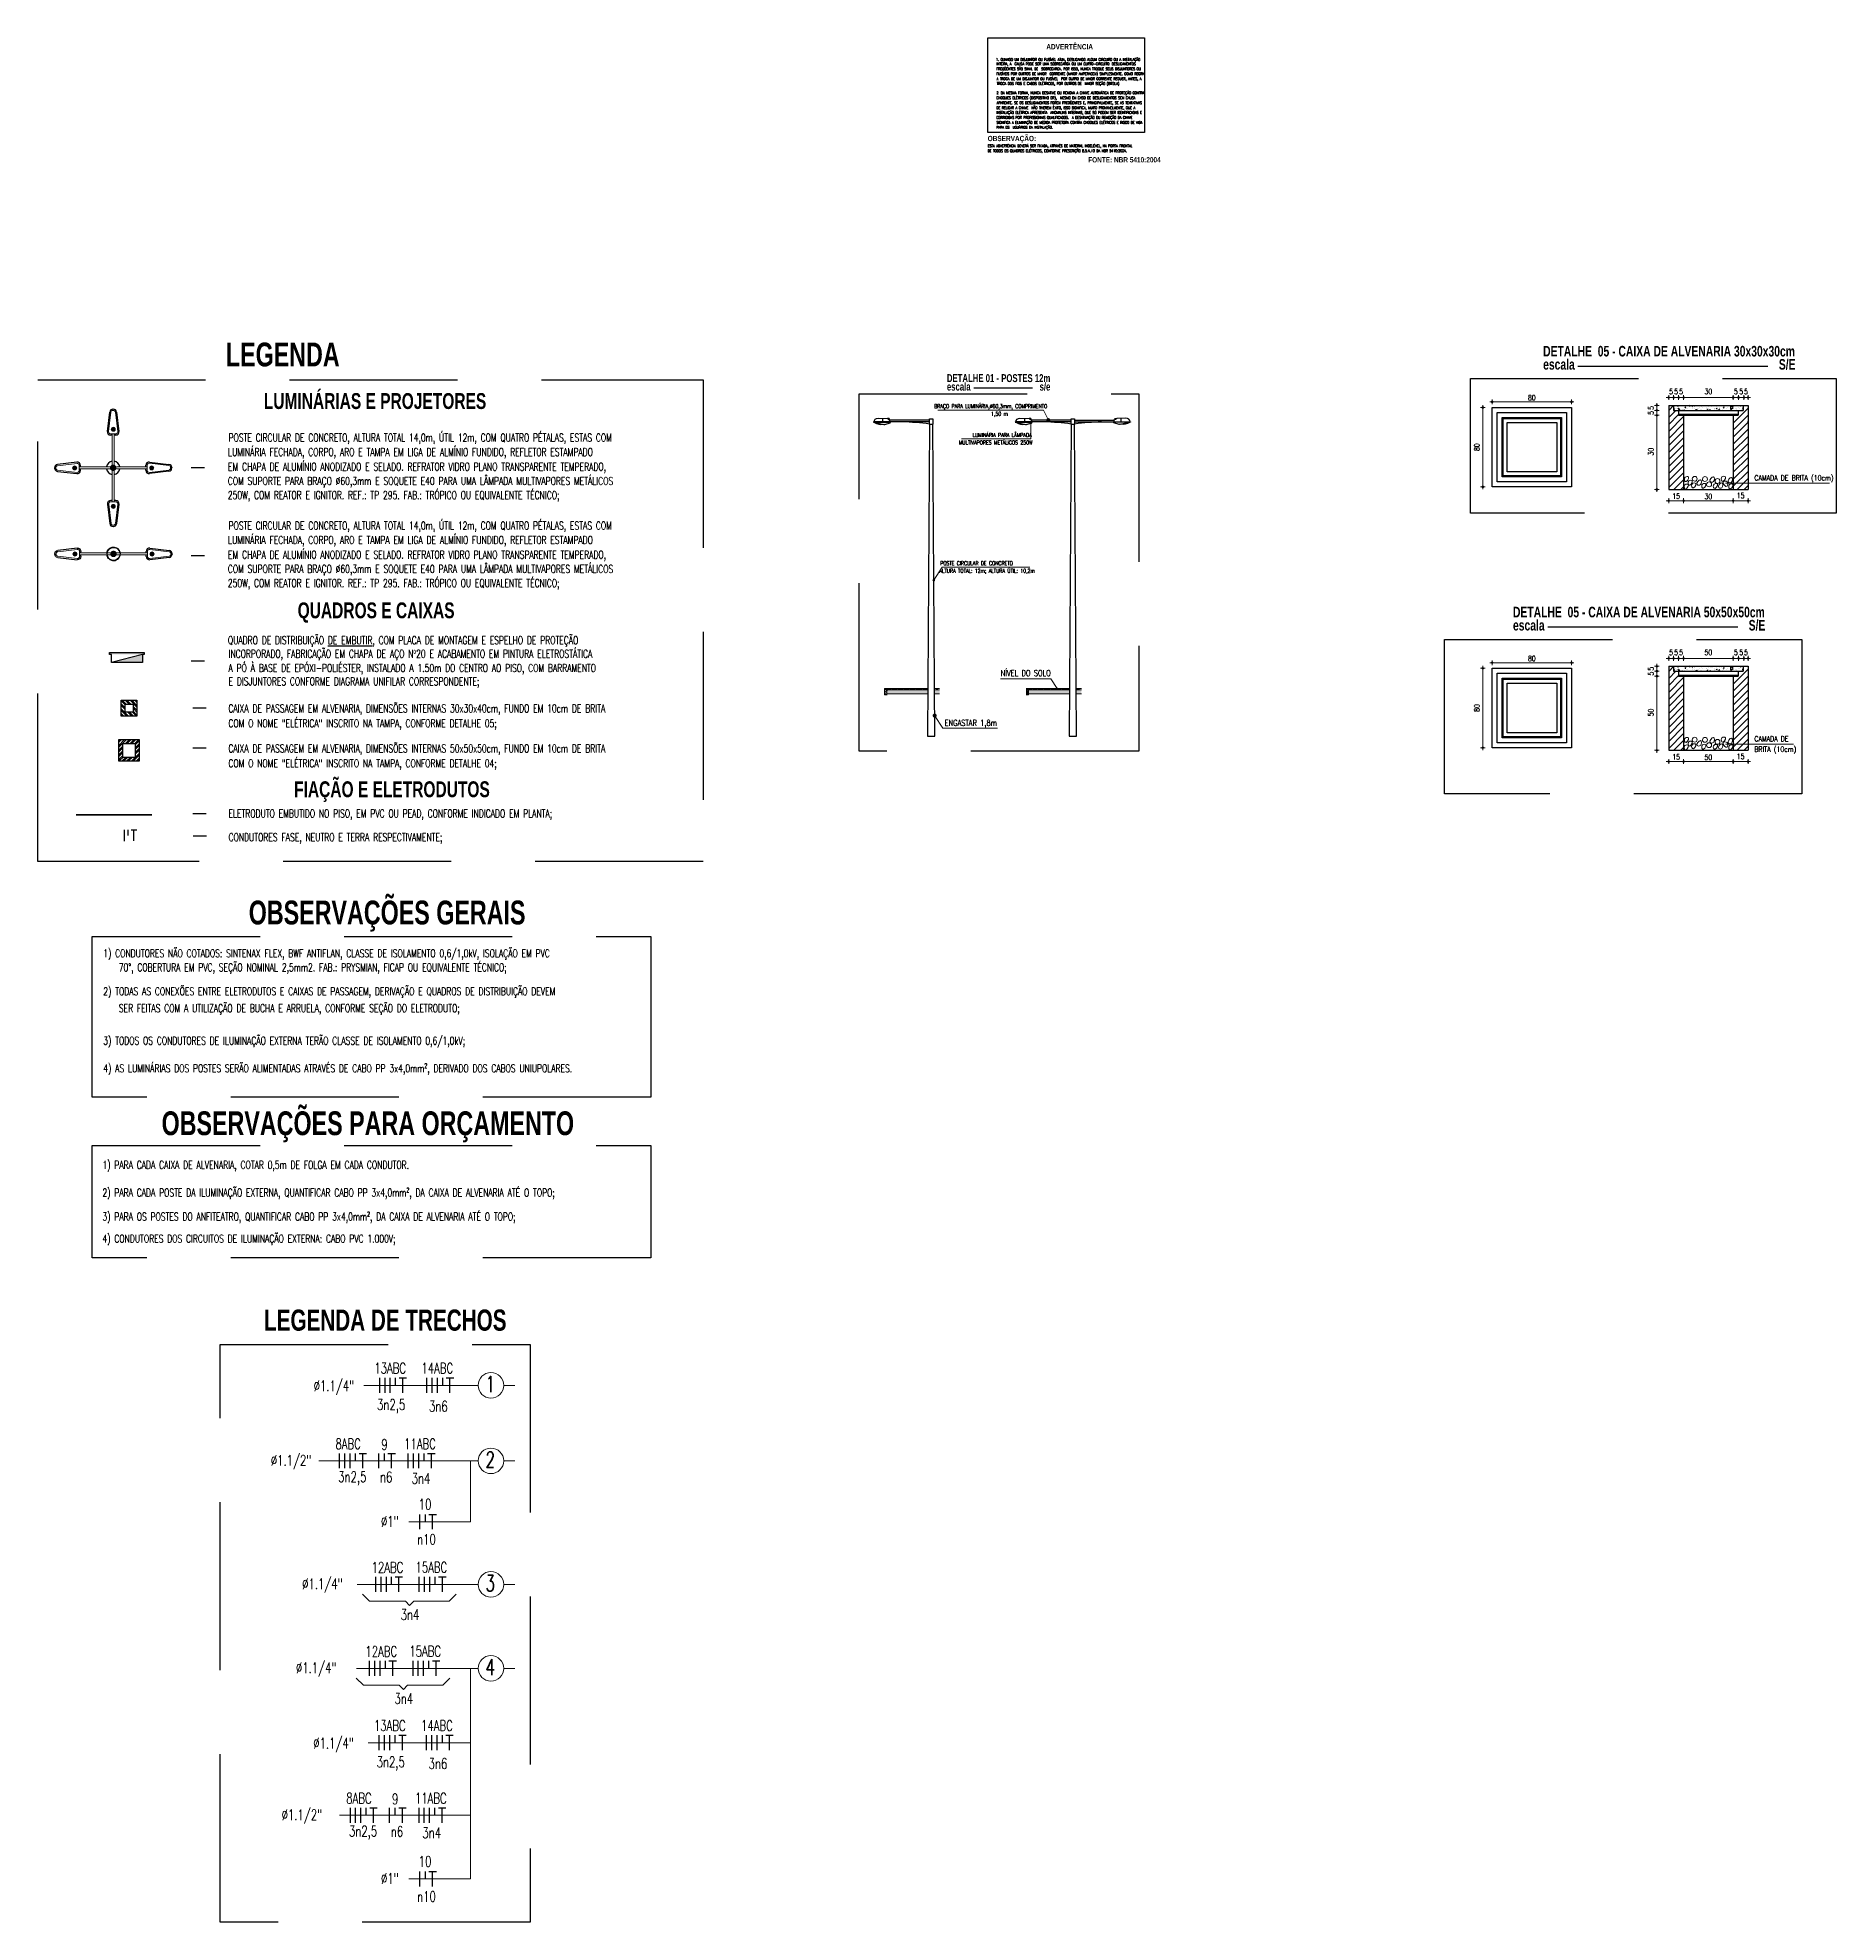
# Model space of a CAD drawing. Header units: millimetres. Extents: x 214 to 1190, y -192 to 1092.
# Drawn here: x 781.2 to 849.2, y 16 to 87.2 of the extents above; entities that cross this region are included whole.
import ezdxf
from ezdxf.enums import TextEntityAlignment as Align

# ---------------------------------------------------------------- set-up
doc = ezdxf.new("R2010")
doc.units = ezdxf.units.MM
doc.linetypes.add('HIDDEN', pattern=[9.525, 6.35, -3.175])
doc.linetypes.add('OCULTA2', pattern=[4.7625, 3.175, -1.5875])
for name, color, linetype, lineweight in [('I-ARQ', 8, 'Continuous', 0), ('I-CAIXAS', 3, 'Continuous', 30), ('I-ELET_PISO', 5, 'HIDDEN', 35), ('I-FIAÇÃO', 2, 'Continuous', 25), ('I-LIN_CHAMADA', 9, 'Continuous', 9), ('I-LUMINÁRIA_EXT', 4, 'Continuous', 25), ('I-POSTES', 4, 'Continuous', 25), ('I-TEXTOS', 2, 'Continuous', 25)]:
    doc.layers.add(name, color=color, linetype=linetype, lineweight=lineweight)
doc.styles.add('50', font='ROMANS.SHX', dxfattribs={"width": 0.7, "height": 0.1})
doc.styles.add('ROMANS', font='ROMANS.SHX', dxfattribs={"height": 0.25})
doc.styles.add('SANSSERIFBOLD', font='sasb____.pfb')
pattern_1 = [(45, (0, 0), (-0.089803, 0.089803), []), (45, (0, 0.0635), (-0.089803, 0.089803), [])]
pattern_2 = [(82.5, (-244.28382, 263.71158), (-0.0285905079, 0.0267802791), [0, -0.0308864, 0, -0.034544, 0, -0.03302]), (52.5, (-244.28382, 263.71158), (-0.0151208742, 0.065978628), [0, -0.0166624, 0, -0.0278384, 0, -0.010668]), (12.5, (-244.301493, 263.693907), (0.0446639861, 0.044826585), [0, -0.01016, 0, -0.036576, 0, -0.047752]), (2.5, (-244.301493, 263.69391), (0.0305824887, 0.0558040625), [0, -0.00508, 0, -0.0239776, 0, -0.027432])]
pattern_3 = [(82.5, (1649.355626, -1238.875858), (-0.0285905079, 0.0267802791), [0, -0.0308864, 0, -0.034544, 0, -0.03302]), (52.5, (1649.355626, -1238.87586), (-0.0151208742, 0.0659786281), [0, -0.0166624, 0, -0.0278384, 0, -0.010668]), (12.5, (1649.337953, -1238.89353), (0.0446639861, 0.04482658495), [0, -0.01016, 0, -0.036576, 0, -0.047752]), (2.5, (1649.337953, -1238.89353), (0.0305824887, 0.0558040625), [0, -0.00508, 0, -0.0239776, 0, -0.027432])]

msp = doc.modelspace()

# ---------------------------------------------------------------- texts
at = {"layer": 'I-TEXTOS', "color": 4, "style": 'SANSSERIFBOLD', "width": 0.7}
for s, height, p in [('ADVERTÊNCIA', 0.2, (819.299, 86.789)), ('OBSERVAÇÃO:', 0.2, (817.083, 83.32)), ('FONTE: NBR 5410:2004', 0.2, (820.882, 82.515)), ('LEGENDA', 0.9, (788.279, 74.807)), ('DETALHE  05 - CAIXA DE ALVENARIA 30x30x30cm', 0.4, (838.083, 75.181)), ('escala                                                                       S/E', 0.4, (838.083, 74.683)), ('escala                                s/e', 0.29997, (815.54, 73.892)), ('DETALHE 01 - POSTES 12m', 0.29997, (815.54, 74.213)), ('LUMINÁRIAS E PROJETORES', 0.6, (789.714, 73.197)), ('QUADROS E CAIXAS', 0.6, (790.993, 65.286)), ('DETALHE  05 - CAIXA DE ALVENARIA 50x50x50cm', 0.4, (836.943, 65.321)), ('escala                                                                       S/E', 0.4, (836.943, 64.824)), ('FIAÇÃO E ELETRODUTOS', 0.6, (790.86, 58.524)), ('OBSERVAÇÕES GERAIS', 0.9, (789.144, 53.715)), ('OBSERVAÇÕES PARA ORÇAMENTO', 0.9, (785.849, 45.75)), ('LEGENDA DE TRECHOS', 0.79998, (789.721, 38.36))]:
    msp.add_text(s, height=height, dxfattribs=at).set_placement(p)
at = {"layer": 'I-TEXTOS', "width": 0.7}
for s, height, style, p in [('1. QUANDO UM DISJUNTOR OU FUSÍVEL ATUA, DESLIGANDO ALGUM CIRCUITO OU A INSTALAÇÃO', 0.1, '50', (817.404, 86.354)), ('INTEIRA, A  CAUSA PODE SER UMA SOBRECARGA OU UM CURTO-CIRCUITO. DESLIGAMENTOS', 0.1, '50', (817.411, 86.188)), ('FREQÜENTES SÃO SINAL DE  SOBRECARGA. POR ISSO, NUNCA TROQUE SEUS DISJUNTORES OU', 0.1, '50', (817.411, 86.002)), ('FUSÍVEIS POR OUTROS DE MAIOR  CORRENTE (MAIOR AMPERAGEM) SIMPLESMENTE. COMO REGRA,', 0.1, '50', (817.411, 85.816)), ('A TROCA DE UM DISJUNTOR OU FUSÍVEL  POR OUTRO DE MAIOR CORRENTE REQUER, ANTES, A', 0.1, '50', (817.421, 85.63)), ('TROCA DOS FIOS E CABOS ELÉTRICOS, POR OUTROS DE  MAIOR SEÇÃO (BITOLA).', 0.1, '50', (817.421, 85.445)), ('2. DA MESMA FORMA, NUNCA DESATIVE OU REMOVA A CHAVE AUTOMÁTICA DE PROTEÇÃO CONTRA', 0.1, '50', (817.414, 85.092)), ('CHOQUES ELÉTRICOS (DISPOSITIVO DR),  MESMO EM CASO DE DESLIGAMENTOS SEM CAUSA', 0.1, '50', (817.414, 84.907)), ('APARENTE. SE OS DESLIGAMENTOS FOREM FREQÜENTES E, PRINCIPALMENTE, SE AS TENTATIVAS', 0.1, '50', (817.421, 84.721)), ('DE RELIGAR A CHAVE  NÃO TIVEREM ÊXITO, ISSO SIGNIFICA, MUITO PROVAVELMENTE, QUE A', 0.1, '50', (817.411, 84.535)), ('INSTALAÇÃO ELÉTRICA APRESENTA  ANOMALIAS INTERNAS, QUE SÓ PODEM SER IDENTIFICADAS E', 0.1, '50', (817.411, 84.349)), ('CORRIGIDAS POR PROFISSIONAIS QUALIFICADOS.  A DESATIVAÇÃO OU REMOÇÃO DA CHAVE', 0.1, '50', (817.414, 84.164)), ('SIGNIFICA A ELIMINAÇÃO DE MEDIDA PROTETORA CONTRA CHOQUES ELÉTRICOS E RISCO DE VIDA', 0.1, '50', (817.414, 83.978)), ('PARA OS  USUÁRIOS DA INSTALAÇÃO.', 0.1, '50', (817.411, 83.792)), ('ESTA ADVERTÊNCIA DEVERÁ SER FIXADA, ATRAVÉS DE MATERIAL INDELÉVEL, NA PORTA FRONTAL', 0.1, '50', (817.08, 83.09)), ('DE TODOS OS QUADROS ELÉTRICOS, CONFORME PRESCRIÇÃO 6.5.4.10 DA NBR 5410:2004.', 0.1, '50', (817.08, 82.905)), ('CAMADA DE BRITA (10cm)', 0.2, 'ROMANS', (846.071, 70.492)), ('CAMADA DE ', 0.2, 'ROMANS', (846.071, 60.633)), ('BRITA (10cm)', 0.2, 'ROMANS', (846.071, 60.237)), ('%%C1.1/4"', 0.4, 'ROMANS', (791.598, 36.074, -1199.784)), ('1', 0.6, 'ROMANS', (798.095, 36.041)), ('%%C1.1/2"', 0.4, 'ROMANS', (789.979, 33.259, -1199.784)), ('2', 0.6, 'ROMANS', (798.095, 33.187)), ('%%C1"', 0.4, 'ROMANS', (794.144, 30.951, -1199.784)), ('%%C1.1/4"', 0.4, 'ROMANS', (791.163, 28.594, -1199.784)), ('3', 0.6, 'ROMANS', (798.095, 28.517)), ('%%C1.1/4"', 0.4, 'ROMANS', (790.928, 25.419, -1199.784)), ('4', 0.6, 'ROMANS', (798.095, 25.343)), ('%%C1.1/4"', 0.4, 'ROMANS', (791.583, 22.568, -1199.784)), ('%%C1.1/2"', 0.4, 'ROMANS', (790.387, 19.864, -1199.784)), ('%%C1"', 0.4, 'ROMANS', (794.144, 17.453, -1199.784))]:
    msp.add_text(s, height=height, dxfattribs=dict(at, style=style)).set_placement(p)
at = {"layer": 'I-TEXTOS', "color": 2, "style": 'ROMANS', "width": 0.7}
for s, height, p in [('BRAÇO PARA LUMINÁRIA,%%C60,3mm, COMPRIMENTO', 0.15, (817.197, 73.226)), (' 1,50 m', 0.15, (817.485, 72.941)), ('MULTIVAPORES METÁLICOS 250W', 0.14996, (817.384, 71.853)), ('LUMINÁRIA PARA LÂMPADA', 0.14996, (817.631, 72.138)), ('POSTE CIRCULAR DE CONCRETO', 0.14996, (816.66, 67.291)), ('ALTURA TOTAL: 12m; ALTURA ÚTIL: 10,2m', 0.14996, (817.061, 67.007)), ('NÍVEL DO SOLO', 0.225, (818.521, 63.103)), ('ENGASTAR 1,8m', 0.225, (816.442, 61.22))]:
    msp.add_text(s, height=height, dxfattribs=at).set_placement(p, align=Align.CENTER)
at = {"layer": 'I-TEXTOS', "linetype": 'ByBlock', "style": 'ROMANS', "width": 0.7}
for s, p in [('80', (837.657, 73.624)), ('5', (842.919, 73.856)), ('5', (843.112, 73.856)), ('5', (843.299, 73.856)), ('30', (844.33, 73.856)), ('5', (845.369, 73.856)), ('5', (845.572, 73.856)), ('5', (845.752, 73.856)), ('30', (844.33, 69.89)), ('15', (845.549, 69.922)), ('80', (837.657, 63.765)), ('5', (842.919, 63.997)), ('5', (843.112, 63.997)), ('5', (843.299, 63.997)), ('50', (844.33, 63.997)), ('5', (845.369, 63.997)), ('5', (845.572, 63.997)), ('5', (845.752, 63.997)), ('50', (844.33, 60.031)), ('15', (845.549, 60.063))]:
    msp.add_text(s, height=0.2, dxfattribs=at).set_placement(p, align=Align.MIDDLE_CENTER)
for s, p in [('5', (842.156, 73.238)), ('5', (842.156, 73.051)), ('80', (835.576, 71.754)), ('30', (842.156, 71.582)), ('5', (842.156, 63.379)), ('5', (842.156, 63.192)), ('80', (835.576, 61.895)), ('50', (842.156, 61.723))]:
    msp.add_text(s, height=0.2, rotation=90, dxfattribs=at).set_placement(p, align=Align.MIDDLE_CENTER)
at = {"layer": 'I-TEXTOS', "color": 2, "style": 'ROMANS', "width": 0.7}
for s, height, p in [('POSTE CIRCULAR DE CONCRETO, ALTURA TOTAL 14,0m, ÚTIL 12m, COM QUATRO PÉTALAS, ESTAS COM', 0.3, (788.382, 71.965)), ('LUMINÁRIA FECHADA, CORPO, ARO E TAMPA EM LIGA DE ALMÍNIO FUNDIDO, REFLETOR ESTAMPADO ', 0.3, (788.361, 71.419)), ('EM CHAPA DE ALUMÍNIO ANODIZADO E SELADO. REFRATOR VIDRO PLANO TRANSPARENTE TEMPERADO,', 0.3, (788.361, 70.864)), ('COM SUPORTE PARA BRAÇO %%C60,3mm E SOQUETE E40 PARA UMA LÂMPADA MULTIVAPORES METÁLICOS', 0.3, (788.354, 70.326)), ('250W, COM REATOR E IGNITOR. REF.: TP 295. FAB.: TRÓPICO OU EQUIVALENTE TÉCNICO;', 0.3, (788.354, 69.792)), ('LUMINÁRIA FECHADA, CORPO, ARO E TAMPA EM LIGA DE ALMÍNIO FUNDIDO, REFLETOR ESTAMPADO ', 0.3, (788.361, 68.094)), ('POSTE CIRCULAR DE CONCRETO, ALTURA TOTAL 14,0m, ÚTIL 12m, COM QUATRO PÉTALAS, ESTAS COM', 0.3, (788.382, 68.639)), ('EM CHAPA DE ALUMÍNIO ANODIZADO E SELADO. REFRATOR VIDRO PLANO TRANSPARENTE TEMPERADO,', 0.3, (788.361, 67.539)), ('COM SUPORTE PARA BRAÇO %%C60,3mm E SOQUETE E40 PARA UMA LÂMPADA MULTIVAPORES METÁLICOS', 0.3, (788.354, 67.001)), ('250W, COM REATOR E IGNITOR. REF.: TP 295. FAB.: TRÓPICO OU EQUIVALENTE TÉCNICO;', 0.3, (788.354, 66.466)), ('QUADRO DE DISTRIBUIÇÃO %%UDE EMBUTIR%%U, COM PLACA DE MONTAGEM E ESPELHO DE PROTEÇÃO', 0.3, (788.357, 64.307)), ('INCORPORADO, FABRICAÇÃO EM CHAPA DE AÇO Nº20 E ACABAMENTO EM PINTURA ELETROSTÁTICA', 0.3, (788.379, 63.794)), ('A PÓ À BASE DE EPÓXI-POLIÉSTER, INSTALADO A 1.50m DO CENTRO AO PISO, COM BARRAMENTO', 0.3, (788.379, 63.258)), ('E DISJUNTORES CONFORME DIAGRAMA UNIFILAR CORRESPONDENTE;', 0.3, (788.379, 62.751)), ('ELETRODUTO EMBUTIDO NO PISO, EM PVC OU PEAD, CONFORME INDICADO EM PLANTA;', 0.3, (788.376, 57.757)), ('CONDUTORES FASE, NEUTRO E TERRA RESPECTIVAMENTE;', 0.3, (788.382, 56.861)), ('1) CONDUTORES NÃO COTADOS: SINTENAX FLEX, BWF ANTIFLAN, CLASSE DE ISOLAMENTO 0,6/1,0kV, ISOLAÇÃO EM PVC', 0.3, (783.645, 52.472)), ('70°, COBERTURA EM PVC, SEÇÃO NOMINAL 2,5mm2. FAB.: PRYSMIAN, FICAP OU EQUIVALENTE TÉCNICO;', 0.3, (784.232, 51.941)), ('2) TODAS AS CONEXÕES ENTRE ELETRODUTOS E CAIXAS DE PASSAGEM, DERIVAÇÃO E QUADROS DE DISTRIBUIÇÃO DEVEM', 0.3, (783.645, 51.037)), ('SER FEITAS COM A UTILIZAÇÃO DE BUCHA E ARRUELA, CONFORME SEÇÃO DO ELETRODUTO;', 0.3, (784.232, 50.399)), ('3) TODOS OS CONDUTORES DE ILUMINAÇÃO EXTERNA TERÃO CLASSE DE ISOLAMENTO 0,6/1,0kV;', 0.3, (783.645, 49.169)), ('4) AS LUMINÁRIAS DOS POSTES SERÃO ALIMENTADAS ATRAVÉS DE CABO PP 3x4,0mm², DERIVADO DOS CABOS UNIUPOLARES.', 0.3, (783.645, 48.126)), ('1) PARA CADA CAIXA DE ALVENARIA, COTAR 0,5m DE FOLGA EM CADA CONDUTOR.', 0.3, (783.614, 44.476)), ('2) PARA CADA POSTE DA ILUMINAÇÃO EXTERNA, QUANTIFICAR CABO PP 3x4,0mm², DA CAIXA DE ALVENARIA ATÉ O TOPO;', 0.3, (783.614, 43.428)), ('3) PARA OS POSTES DO ANFITEATRO, QUANTIFICAR CABO PP 3x4,0mm², DA CAIXA DE ALVENARIA ATÉ O TOPO;', 0.3, (783.614, 42.521)), ('4) CONDUTORES DOS CIRCUITOS DE ILUMINAÇÃO EXTERNA: CABO PVC 1.000V;', 0.3, (783.614, 41.689)), ('13ABC', 0.4, (793.891, 36.742)), ('14ABC', 0.4, (795.674, 36.742)), ('8ABC', 0.4, (792.423, 33.883)), ('9', 0.4, (794.155, 33.857)), ('11ABC', 0.4, (795.019, 33.883)), ('10', 0.4, (795.572, 31.599)), ('12ABC', 0.4, (793.791, 29.214)), ('15ABC', 0.4, (795.449, 29.219)), ('12ABC', 0.4, (793.556, 26.039)), ('15ABC', 0.4, (795.214, 26.045)), ('13ABC', 0.4, (793.876, 23.235)), ('14ABC', 0.4, (795.659, 23.235)), ('8ABC', 0.4, (792.831, 20.488)), ('9', 0.4, (794.562, 20.463)), ('11ABC', 0.4, (795.426, 20.488)), ('10', 0.4, (795.572, 18.101))]:
    msp.add_text(s, height=height, dxfattribs=at).set_placement(p)
at = {"layer": 'I-TEXTOS', "linetype": 'ByBlock', "style": 'ROMANS', "width": 0.7}
for p in [(843.112, 69.906), (843.112, 60.047)]:
    msp.add_text('15', height=0.2, dxfattribs=at).set_placement(p, align=Align.MIDDLE)
at = {"layer": 'I-TEXTOS', "color": 2, "style": 'ROMANS', "width": 0.7}
for s, p in [('CAIXA DE PASSAGEM EM ALVENARIA, DIMENSÕES INTERNAS 30x30x40cm, FUNDO EM 10cm DE BRITA', (788.376, 61.878)), ('COM O NOME "ELÉTRICA" INSCRITO NA TAMPA, CONFORME DETALHE 05;', (788.376, 61.315)), ('CAIXA DE PASSAGEM EM ALVENARIA, DIMENSÕES INTERNAS 50x50x50cm, FUNDO EM 10cm DE BRITA', (788.376, 60.365)), ('COM O NOME "ELÉTRICA" INSCRITO NA TAMPA, CONFORME DETALHE 04;', (788.376, 59.803))]:
    msp.add_text(s, height=0.3, dxfattribs=at).set_placement(p, align=Align.MIDDLE_LEFT)
at = {"layer": 'I-TEXTOS', "style": 'ROMANS', "width": 0.7}
for s, p in [('3n2,5', (794.529, 35.505)), ('3n6', (796.312, 35.505)), ('3n2,5', (793.06, 32.778)), ('n6', (794.342, 32.828)), ('3n4', (795.656, 32.778)), ('n10', (795.865, 30.473)), ('3n4', (795.242, 27.629)), ('3n4', (795.007, 24.455)), ('3n2,5', (794.514, 21.999)), ('3n6', (796.297, 21.999)), ('3n2,5', (793.467, 19.384)), ('n6', (794.749, 19.433)), ('3n4', (796.063, 19.384)), ('n10', (795.865, 16.975))]:
    msp.add_text(s, height=0.4, dxfattribs=at).set_placement(p, align=Align.MIDDLE)

# ---------------------------------------------------------------- blocks, each defined once
blk = doc.blocks.new('poste 2x250w')
at = {"layer": 'I-LUMINÁRIA_EXT', "linetype": 'Continuous', "lineweight": 0}
for points in [[(-0.002, 1.534, -1), (-0.003, 1.703, -1)], [(-1.534, -0.002, -1), (-1.703, -0.003, -1)], [(1.534, -0.002, 1), (1.703, -0.003, 1)], [(-0.002, -1.534, 1), (-0.003, -1.703, 1)]]:
    blk.add_hatch(color=9, dxfattribs=at).paths.add_polyline_path(points)
at = {"layer": 'I-LUMINÁRIA_EXT'}
for p, q in [((0, 2.465), (-0.007, 2.465)), ((0.007, 2.465), (0, 2.465)), ((-0.145, 2.342), (-0.243, 1.526)), ((0.243, 1.526), (0.145, 2.342)), ((-0.105, 1.37), (-0.043, 1.37)), ((0.043, 1.37), (0.105, 1.37)), ((-2.465, 0.007), (-2.465, 0)), ((-2.465, 0), (-2.465, -0.007)), ((-1.526, 0.243), (-2.342, 0.145)), ((-1.37, 0.043), (-1.37, 0.105)), ((1.37, 0.043), (1.37, 0.105)), ((1.526, 0.243), (2.342, 0.145)), ((2.465, 0.007), (2.465, 0)), ((2.465, 0), (2.465, -0.007)), ((-2.342, -0.145), (-1.526, -0.243)), ((-1.37, -0.105), (-1.37, -0.043)), ((1.37, -0.105), (1.37, -0.043)), ((2.342, -0.145), (1.526, -0.243)), ((-0.145, -2.342), (-0.243, -1.526)), ((-0.105, -1.37), (-0.043, -1.37)), ((0.043, -1.37), (0.105, -1.37)), ((0.243, -1.526), (0.145, -2.342)), ((0, -2.465), (-0.007, -2.465)), ((0.007, -2.465), (0, -2.465))]:
    blk.add_line(p, q, dxfattribs=at)
at = {"layer": 'I-LUMINÁRIA_EXT', "color": 9, "lineweight": 0}
for p, q in [((-0.093, 2.336), (-0.19, 1.52)), ((0.19, 1.52), (0.093, 2.336)), ((-0.105, 1.423), (0.105, 1.423)), ((-1.52, 0.19), (-2.336, 0.093)), ((-1.423, -0.105), (-1.423, 0.105)), ((1.423, -0.105), (1.423, 0.105)), ((1.52, 0.19), (2.336, 0.093)), ((-2.336, -0.093), (-1.52, -0.19)), ((2.336, -0.093), (1.52, -0.19)), ((-0.093, -2.336), (-0.19, -1.52)), ((-0.105, -1.423), (0.105, -1.423)), ((0.19, -1.52), (0.093, -2.336))]:
    blk.add_line(p, q, dxfattribs=at)
at = {"layer": 'I-LUMINÁRIA_EXT', "color": 9, "linetype": 'Continuous', "lineweight": 0}
for p, q in [((-0.043, 1.423), (-0.043, 0.133)), ((0.043, 1.423), (0.043, 0.133)), ((-1.423, 0.043), (-0.133, 0.043)), ((1.423, 0.043), (0.133, 0.043)), ((-1.423, -0.043), (-0.133, -0.043)), ((-0.043, -1.423), (-0.043, -0.133)), ((0.043, -1.423), (0.043, -0.133)), ((1.423, -0.043), (0.133, -0.043))]:
    blk.add_line(p, q, dxfattribs=at)
for centre in [(-0.002, 1.619), (-1.619, -0.002), (1.619, -0.002), (-0.002, -1.619)]:
    blk.add_circle(centre, 0.0845, dxfattribs=at)
at = {"layer": 'I-LUMINÁRIA_EXT'}
for centre, start, end in [((-0.007, 2.326), 90, 173.19037), ((0.007, 2.326), 6.80963, 90), ((-0.105, 1.509), 173.19037, 270), ((0.105, 1.509), 270, 6.80963), ((-2.326, 0.007), 96.80963, 180), ((-1.509, 0.105), 0, 96.80963), ((1.509, 0.105), 83.19037, 180), ((2.326, 0.007), 0, 83.19037), ((-2.326, -0.007), 180, 263.19037), ((-1.509, -0.105), 263.19037, 0), ((1.509, -0.105), 180, 276.80963), ((2.326, -0.007), 276.80963, 0), ((-0.105, -1.509), 90, 186.80963), ((0.105, -1.509), 353.19037, 90), ((-0.007, -2.326), 186.80963, 270), ((0.007, -2.326), 270, 353.19037)]:
    blk.add_arc(centre, 0.139, start, end, dxfattribs=at)
at = {"layer": 'I-LUMINÁRIA_EXT', "color": 9, "lineweight": 0}
for centre, radius, start, end in [((-0.005, 2.325), 0.0879, 81.75073, 172.74517), ((0.007, 2.326), 0.0861, 6.80963, 90), ((-0.105, 1.509), 0.0861, 173.19037, 270), ((0.105, 1.509), 0.0861, 270, 6.80963), ((-2.325, -0.005), 0.0879, 171.75073, 262.74517), ((-2.326, 0.007), 0.0861, 96.80963, 180), ((-1.509, 0.105), 0.0861, 0, 96.80963), ((1.509, 0.105), 0.0861, 83.19037, 180), ((2.326, 0.007), 0.0861, 0, 83.19037), ((2.325, -0.005), 0.0879, 277.25483, 8.24927), ((-1.509, -0.105), 0.0861, 263.19037, 0), ((1.509, -0.105), 0.0861, 180, 276.80963), ((-0.105, -1.509), 0.0861, 90, 186.80963), ((0.105, -1.509), 0.0861, 353.19037, 90), ((-0.005, -2.325), 0.0879, 187.25483, 278.24927), ((0.007, -2.326), 0.0861, 270, 353.19037)]:
    blk.add_arc(centre, radius, start, end, dxfattribs=at)
at = {"layer": 'I-POSTES', "linetype": 'Continuous', "const_width": 0.136}
blk.add_lwpolyline([(0, 0.068, 1), (0, -0.068, 1)], format="xyb", close=True, dxfattribs=at)
at = {"layer": 'I-POSTES'}
for start, end in [(98.80848, 171.19152), (98.80848, 171.19152), (98.80848, 171.19152), (8.80848, 81.19152), (8.80848, 81.19152), (8.80848, 81.19152), (188.80848, 261.19152), (188.80848, 261.19152), (188.80848, 261.19152), (278.80848, 351.19152), (278.80848, 351.19152), (278.80848, 351.19152)]:
    blk.add_arc((0, 0), 0.279, start, end, dxfattribs=at)
blk = doc.blocks.new('CX50X50')
at = {"layer": 'I-CAIXAS', "lineweight": 0}
h = blk.add_hatch(dxfattribs=at)
h.set_pattern_fill('STEEL', color=9, scale=0.04, style=0)
h.set_pattern_definition(pattern_1)
h.paths.add_polyline_path([(0.4, 0.4), (-0.4, 0.4), (-0.4, -0.4), (0.4, -0.4)])
h.paths.add_polyline_path([(0.25, -0.25), (-0.25, -0.25), (-0.25, 0.25), (0.25, 0.25)], flags=16)
at = {"layer": 'I-CAIXAS'}
for points in [[(0.4, 0.4), (-0.4, 0.4), (-0.4, -0.4), (0.4, -0.4)], [(0.25, 0.25), (-0.25, 0.25), (-0.25, -0.25), (0.25, -0.25)]]:
    blk.add_lwpolyline(points, close=True, dxfattribs=at)
blk = doc.blocks.new('30X30')
at = {"layer": 'I-CAIXAS', "lineweight": 0}
h = blk.add_hatch(dxfattribs=at)
h.set_pattern_fill('STEEL', color=9, scale=0.04, style=0)
h.set_pattern_definition(pattern_1)
h.paths.add_polyline_path([(0.3, 0.3), (-0.3, 0.3), (-0.3, -0.3), (0.3, -0.3)])
h.paths.add_polyline_path([(0.15, -0.15), (-0.15, -0.15), (-0.15, 0.15), (0.15, 0.15)], flags=16)
at = {"layer": 'I-CAIXAS'}
for points in [[(-0.3, 0.3), (0.3, 0.3), (0.3, -0.3), (-0.3, -0.3)], [(-0.15, 0.15), (0.15, 0.15), (0.15, -0.15), (-0.15, -0.15)]]:
    blk.add_lwpolyline(points, close=True, dxfattribs=at)
blk = doc.blocks.new('DOT')
for p, q in [((1.5, 0), (-1.5, 0)), ((0, -1.5), (0, 1.5))]:
    blk.add_line(p, q)
blk.add_circle((0, 0), 0.5)
blk = doc.blocks.new('*X103')
at = {"color": 0}
for p, q in [((51.983, 182.353), (51.983, 182.353)), ((52.133, 182.33), (52.13, 182.367)), ((52.156, 182.349), (52.13, 182.367)), ((52.251, 182.353), (52.251, 182.353)), ((51.565, 182.334), (51.555, 182.341)), ((51.555, 182.326), (51.565, 182.334)), ((51.837, 182.328), (51.837, 182.328)), ((52.01, 182.333), (52.01, 182.333)), ((52.133, 182.33), (52.156, 182.349))]:
    blk.add_line(p, q, dxfattribs=at)
blk = doc.blocks.new('*X104')
at = {"color": 0}
for p, q in [((51.597, 182.361), (51.597, 182.369)), ((51.602, 182.365), (51.597, 182.369)), ((51.597, 182.361), (51.602, 182.365)), ((51.616, 182.366), (51.616, 182.366)), ((51.648, 182.367), (51.648, 182.367)), ((51.661, 182.367), (51.661, 182.367)), ((51.665, 182.352), (51.665, 182.352)), ((51.672, 182.35), (51.675, 182.357)), ((51.678, 182.351), (51.675, 182.357)), ((51.683, 182.363), (51.683, 182.363)), ((51.7, 182.37), (51.7, 182.37)), ((51.716, 182.364), (51.715, 182.371)), ((51.72, 182.368), (51.716, 182.371)), ((51.716, 182.364), (51.72, 182.368)), ((51.738, 182.36), (51.738, 182.36)), ((51.743, 182.364), (51.746, 182.37)), ((51.743, 182.364), (51.748, 182.365)), ((51.749, 182.365), (51.746, 182.37)), ((51.761, 182.36), (51.761, 182.36)), ((51.769, 182.355), (51.769, 182.355)), ((51.815, 182.353), (51.815, 182.353)), ((51.834, 182.367), (51.833, 182.371)), ((51.834, 182.367), (51.838, 182.371)), ((51.839, 182.371), (51.839, 182.371)), ((51.857, 182.368), (51.857, 182.368)), ((51.869, 182.369), (51.869, 182.369)), ((51.907, 182.358), (51.907, 182.358)), ((51.931, 182.363), (51.931, 182.363)), ((51.937, 182.355), (51.937, 182.355)), ((51.945, 182.362), (51.945, 182.362)), ((51.952, 182.37), (51.952, 182.371)), ((51.952, 182.37), (51.953, 182.371)), ((51.985, 182.359), (51.985, 182.359)), ((52.022, 182.354), (52.022, 182.354)), ((52.033, 182.363), (52.033, 182.363)), ((52.059, 182.35), (52.062, 182.357)), ((52.065, 182.351), (52.062, 182.357)), ((52.069, 182.366), (52.069, 182.366)), ((52.076, 182.37), (52.076, 182.37)), ((52.081, 182.367), (52.081, 182.367)), ((52.13, 182.364), (52.133, 182.371)), ((52.13, 182.364), (52.136, 182.365)), ((52.13, 182.353), (52.13, 182.353)), ((52.136, 182.365), (52.133, 182.371)), ((52.153, 182.363), (52.153, 182.363)), ((52.229, 182.365), (52.229, 182.371)), ((52.229, 182.365), (52.236, 182.37)), ((52.229, 182.356), (52.229, 182.356)), ((52.236, 182.37), (52.235, 182.371)), ((52.25, 182.353), (52.25, 182.353)), ((51.569, 182.344), (51.569, 182.344)), ((51.582, 182.341), (51.582, 182.341)), ((51.601, 182.336), (51.604, 182.343)), ((51.601, 182.336), (51.607, 182.337)), ((51.601, 182.328), (51.601, 182.328)), ((51.607, 182.337), (51.604, 182.343)), ((51.607, 182.351), (51.607, 182.351)), ((51.607, 182.346), (51.607, 182.346)), ((51.61, 182.323), (51.61, 182.335)), ((51.618, 182.329), (51.61, 182.335)), ((51.61, 182.323), (51.618, 182.329)), ((51.63, 182.327), (51.63, 182.327)), ((51.643, 182.327), (51.643, 182.327)), ((51.649, 182.332), (51.649, 182.332)), ((51.66, 182.321), (51.66, 182.326)), ((51.665, 182.322), (51.66, 182.325)), ((51.664, 182.321), (51.665, 182.322)), ((51.666, 182.321), (51.666, 182.321)), ((51.672, 182.35), (51.678, 182.351)), ((51.684, 182.343), (51.684, 182.343)), ((51.697, 182.336), (51.697, 182.336)), ((51.74, 182.324), (51.74, 182.324)), ((51.744, 182.349), (51.744, 182.349)), ((51.745, 182.34), (51.745, 182.34)), ((51.761, 182.336), (51.761, 182.336)), ((51.772, 182.326), (51.772, 182.326)), ((51.779, 182.321), (51.778, 182.328)), ((51.783, 182.325), (51.778, 182.328)), ((51.779, 182.321), (51.783, 182.325)), ((51.787, 182.321), (51.787, 182.327)), ((51.795, 182.321), (51.787, 182.327)), ((51.793, 182.343), (51.793, 182.343)), ((51.795, 182.321), (51.795, 182.321)), ((51.806, 182.336), (51.806, 182.336)), ((51.824, 182.328), (51.824, 182.328)), ((51.837, 182.328), (51.837, 182.328)), ((51.841, 182.347), (51.841, 182.347)), ((51.867, 182.322), (51.867, 182.322)), ((51.889, 182.351), (51.889, 182.351)), ((51.891, 182.344), (51.891, 182.344)), ((51.892, 182.327), (51.892, 182.327)), ((51.897, 182.324), (51.896, 182.331)), ((51.902, 182.328), (51.896, 182.331)), ((51.897, 182.331), (51.897, 182.331)), ((51.897, 182.324), (51.901, 182.328)), ((51.918, 182.323), (51.921, 182.329)), ((51.918, 182.323), (51.924, 182.324)), ((51.924, 182.324), (51.921, 182.329)), ((51.93, 182.333), (51.93, 182.333)), ((51.962, 182.329), (51.962, 182.329)), ((51.968, 182.344), (51.968, 182.344)), ((51.968, 182.338), (51.968, 182.338)), ((51.981, 182.335), (51.981, 182.335)), ((51.989, 182.336), (51.992, 182.343)), ((51.989, 182.336), (51.995, 182.338)), ((51.995, 182.337), (51.992, 182.343)), ((52.015, 182.327), (52.014, 182.334)), ((52.02, 182.331), (52.014, 182.334)), ((52.015, 182.327), (52.02, 182.331)), ((52.03, 182.33), (52.03, 182.33)), ((52.045, 182.33), (52.045, 182.33)), ((52.054, 182.336), (52.054, 182.336)), ((52.055, 182.338), (52.055, 182.338)), ((52.058, 182.337), (52.058, 182.337)), ((52.059, 182.35), (52.065, 182.351)), ((52.087, 182.34), (52.087, 182.34)), ((52.099, 182.346), (52.099, 182.346)), ((52.121, 182.321), (52.121, 182.321)), ((52.133, 182.33), (52.132, 182.337)), ((52.138, 182.333), (52.133, 182.337)), ((52.133, 182.33), (52.138, 182.334)), ((52.139, 182.342), (52.139, 182.342)), ((52.139, 182.325), (52.139, 182.325)), ((52.154, 182.345), (52.154, 182.345)), ((52.175, 182.339), (52.175, 182.339)), ((52.187, 182.329), (52.187, 182.329)), ((52.192, 182.339), (52.192, 182.339)), ((52.212, 182.345), (52.212, 182.345)), ((52.216, 182.344), (52.216, 182.344)), ((52.235, 182.333), (52.235, 182.333)), ((52.245, 182.347), (52.245, 182.347)), ((52.251, 182.333), (52.251, 182.34)), ((52.255, 182.337), (52.251, 182.34)), ((52.251, 182.333), (52.255, 182.336)), ((52.252, 182.332), (52.252, 182.332)), ((52.253, 182.325), (52.253, 182.325))]:
    blk.add_line(p, q, dxfattribs=at)
blk = doc.blocks.new('viaria')
at = {"ltscale": 10}
for p, q in [((-175.303, -1987.322), (-174.507, -1987.322)), ((-174.857, -1987.302), (-174.857, -1987.135))]:
    blk.add_line(p, q, dxfattribs=at)
blk.add_lwpolyline([(-174.772, -1987.421), (-174.517, -1987.356), (-174.507, -1987.322), (-174.507, -1987.317), (-174.516, -1987.302), (-175.298, -1987.302), (-175.307, -1987.317), (-174.507, -1987.317)], dxfattribs=at)
for points in [[(-175.307, -1987.317), (-175.303, -1987.322), (-174.82, -1987.422, 0.119614), (-174.763, -1987.419)], [(-175.285, -1987.302, -0.398556), (-175.083, -1987.132), (-174.65, -1987.138, 0.216343), (-174.54, -1987.206)], [(-175.252, -1987.333, 0.176119), (-174.846, -1987.417)], [(-174.526, -1987.302, 0.134831), (-174.569, -1987.141), (-174.648, -1987.141)]]:
    blk.add_lwpolyline(points, format="xyb", dxfattribs=at)
blk = doc.blocks.new('poste 1x400w')
at = {"layer": 'I-LUMINÁRIA_EXT', "linetype": 'Continuous', "lineweight": 0}
blk.add_hatch(color=9, dxfattribs=at).paths.add_polyline_path([(297.622, 60.492, 1), (297.621, 60.323, 1)])
at = {"layer": 'I-LUMINÁRIA_EXT', "color": 9, "linetype": 'Continuous', "lineweight": 0}
for p, q in [((297.581, 60.604), (297.581, 61.894)), ((297.666, 60.604), (297.666, 61.894))]:
    blk.add_line(p, q, dxfattribs=at)
at = {"layer": 'I-LUMINÁRIA_EXT'}
for p, q in [((297.478, 59.685), (297.381, 60.501)), ((297.519, 60.657), (297.581, 60.657)), ((297.666, 60.657), (297.728, 60.657)), ((297.867, 60.501), (297.769, 59.685)), ((297.624, 59.562), (297.617, 59.562)), ((297.631, 59.562), (297.624, 59.562))]:
    blk.add_line(p, q, dxfattribs=at)
at = {"layer": 'I-LUMINÁRIA_EXT', "color": 9, "lineweight": 0}
for p, q in [((297.531, 59.691), (297.434, 60.507)), ((297.519, 60.604), (297.728, 60.604)), ((297.814, 60.507), (297.716, 59.691))]:
    blk.add_line(p, q, dxfattribs=at)
at = {"layer": 'I-LUMINÁRIA_EXT', "color": 9, "linetype": 'Continuous', "lineweight": 0}
blk.add_circle((297.621, 60.408), 0.0845, dxfattribs=at)
at = {"layer": 'I-LUMINÁRIA_EXT'}
for centre, start, end in [((297.519, 60.517), 90, 186.80963), ((297.728, 60.517), 353.19037, 90), ((297.617, 59.701), 186.80963, 270), ((297.631, 59.701), 270, 353.19037)]:
    blk.add_arc(centre, 0.139, start, end, dxfattribs=at)
at = {"layer": 'I-LUMINÁRIA_EXT', "color": 9, "lineweight": 0}
for centre, radius, start, end in [((297.519, 60.517), 0.0861, 90, 186.80963), ((297.728, 60.517), 0.0861, 353.19037, 90), ((297.618, 59.702), 0.0879, 187.25483, 278.24927), ((297.631, 59.701), 0.0861, 270, 353.19037)]:
    blk.add_arc(centre, radius, start, end, dxfattribs=at)
at = {"layer": 'I-POSTES', "linetype": 'Continuous', "const_width": 0.136}
blk.add_lwpolyline([(297.624, 62.095, 1), (297.624, 61.959, 1)], format="xyb", close=True, dxfattribs=at)
at = {"layer": 'I-POSTES'}
for start, end in [(171.19152, 261.19152), (171.19152, 261.19152), (171.19152, 261.19152), (81.19152, 171.19152), (81.19152, 171.19152), (81.19152, 171.19152), (351.19152, 81.19152), (351.19152, 81.19152), (351.19152, 81.19152), (278.80848, 351.19152), (278.80848, 351.19152), (278.80848, 351.19152)]:
    blk.add_arc((297.624, 62.027), 0.279, start, end, dxfattribs=at)
blk = doc.blocks.new('POSTE 250W  1P')
at = {"layer": 'I-POSTES', "xscale": 0.9, "yscale": 0.9, "zscale": 0.9, "rotation": 180}
blk.add_blockref('poste 1x400w', (267.871, 55.829), dxfattribs=at)
at = {"layer": 'I-POSTES', "xscale": -0.9, "yscale": 0.9, "zscale": 0.9}
blk.add_blockref('poste 1x400w', (267.871, -55.82), dxfattribs=at)
blk = doc.blocks.new('QUADRO-DISTRIBUIÇÃO')
blk.add_wipeout([(-0.259, 0.091), (0.256, 0.091), (0.256, 0.061), (0.232, 0.061), (0.232, -0.061), (-0.232, -0.061), (-0.232, 0.061), (-0.259, 0.061)]).dxf.layer = 'I-CAIXAS'
at = {"layer": 'I-CAIXAS'}
blk.add_hatch(color=256, dxfattribs=at).paths.add_polyline_path([(-0.232, -0.061), (0.232, -0.061), (0.232, 0.061)])
for p, q in [((-0.259, 0.061), (-0.259, 0.091)), ((-0.259, 0.091), (0.256, 0.091)), ((-0.232, 0.061), (-0.259, 0.061)), ((-0.232, -0.061), (-0.232, 0.061)), ((0.232, 0.061), (-0.232, -0.061)), ((0.256, 0.061), (0.232, 0.061)), ((0.232, 0.061), (0.232, -0.061)), ((0.256, 0.091), (0.256, 0.061)), ((0.232, -0.061), (-0.232, -0.061)), ((0.232, -0.061), (-0.232, -0.061))]:
    blk.add_line(p, q, dxfattribs=at)
blk.add_solid([(0.256, 0.091), (-0.259, 0.091), (0.256, 0.061), (-0.259, 0.061)], dxfattribs=at)
blk = doc.blocks.new('fq1')
at = {"layer": 'I-FIAÇÃO', "color": 2}
for p, q in [((458.637, 235.829), (458.637, 236.391)), ((458.837, 235.829), (458.837, 236.391)), ((459.037, 235.829), (459.037, 236.391)), ((459.237, 236.11), (459.237, 236.391)), ((459.371, 236.391), (459.652, 236.391)), ((459.511, 235.829), (459.511, 236.391))]:
    blk.add_line(p, q, dxfattribs=at)
blk = doc.blocks.new('fnt')
at = {"layer": 'I-FIAÇÃO', "color": 2}
for p, q in [((0, -0.281), (0, 0.281)), ((0.208, 0), (0.208, 0.281)), ((0.342, 0.281), (0.623, 0.281)), ((0.482, -0.281), (0.482, 0.281))]:
    blk.add_line(p, q, dxfattribs=at)
blk = doc.blocks.new('ch2')
at = {"layer": 'I-LIN_CHAMADA'}
for p, q in [((413.233, 227.766), (412.966, 228.031)), ((416.241, 227.766), (416.508, 228.031)), ((414.585, 227.766), (413.233, 227.766)), ((414.585, 227.766), (414.745, 227.605)), ((414.745, 227.605), (414.908, 227.766)), ((414.908, 227.766), (416.241, 227.766))]:
    blk.add_line(p, q, dxfattribs=at)

# ---------------------------------------------------------------- hatches: boundary and pattern name
at = {"layer": 'I-ARQ'}
h = msp.add_hatch(dxfattribs=at)
h.set_pattern_fill('AR-CONC', color=256, scale=0.0008, style=0)
h.set_pattern_definition([(50, (813.18595, 62.38676), (0.14575, -0.01275), [0.01524, -0.16764]), (355, (813.18595, 62.38676), (-0.02819, 0.152845), [0.01219, -0.13411]), (100.45, (813.1981, 62.3857), (0.117554, 0.14009), [0.01295, -0.14247]), (46.18, (813.18595, 62.4274), (0.21686, -0.03363), [0.02286, -0.25146]), (96.64, (813.20402, 62.4246), (0.18992, 0.19794), [0.01943, -0.21371]), (351.18, (813.18595, 62.4274), (0.18992, 0.19794), [0.01829, -0.20117]), (21, (813.20627, 62.41724), (0.12129, -0.08181), [0.01524, -0.16764]), (326, (813.20627, 62.41724), (0.04944, 0.14735), [0.01219, -0.13411]), (71.45, (813.21638, 62.41042), (0.17073, 0.06554), [0.01295, -0.14247]), (37.5, (813.18595, 62.38676), (0.002471, 0.067644), [0, -0.132486, 0, -0.136144, 0, -0.13462]), (7.5, (813.18595, 62.38676), (0.053456, 0.080144), [0, -0.077622, 0, -0.129438, 0, -0.051308]), (327.5, (813.140635, 62.38676), (0.108472, -0.004583), [0, -0.0508, 0, -0.158496, 0, -0.210312]), (317.5, (813.120315, 62.38676), (0.118503, 0.02034), [0, -0.06604, 0, -0.105258, 0, -0.149352])])
h.paths.add_polyline_path([(813.266, 62.627), (813.186, 62.627), (813.186, 62.547), (813.186, 62.387), (813.266, 62.387)])
h = msp.add_hatch(dxfattribs=at)
h.set_pattern_fill('AR-SAND', color=256, scale=0.0008, angle=45, style=0)
h.set_pattern_definition([(82.5, (952.26932, 1662.54371), (-0.0285905079, 0.0267802791), [0, -0.0308864, 0, -0.034544, 0, -0.03302]), (52.5, (952.26932, 1662.54371), (-0.0151208742, 0.0659786281), [0, -0.0166624, 0, -0.0278384, 0, -0.010668]), (12.5, (952.251646, 1662.526038), (0.0446639861, 0.04482658495), [0, -0.01016, 0, -0.036576, 0, -0.047752]), (2.5, (952.251646, 1662.52604), (0.0305824887, 0.0558040625), [0, -0.00508, 0, -0.0239776, 0, -0.027432])])
h.paths.add_polyline_path([(814.819, 62.427), (814.82, 62.587), (813.266, 62.587), (813.266, 62.427)])
h.paths.add_polyline_path([(815.266, 62.427), (815.266, 62.587), (815.072, 62.587), (815.073, 62.427)])
h = msp.add_hatch(dxfattribs=at)
h.set_pattern_fill('AR-SAND', color=256, scale=0.0008, angle=45, style=0)
h.set_pattern_definition(pattern_3)
h.paths.add_polyline_path([(818.625, 62.627), (818.545, 62.627), (818.545, 62.547), (818.545, 62.387), (818.625, 62.387)])
h = msp.add_hatch(dxfattribs=at)
h.set_pattern_fill('AR-SAND', color=256, scale=0.0008, angle=45, style=0)
h.set_pattern_definition(pattern_3)
h.paths.add_polyline_path([(818.625, 62.627), (818.545, 62.627), (818.545, 62.547), (818.545, 62.387), (818.625, 62.387)])
h = msp.add_hatch(dxfattribs=at)
h.set_pattern_fill('AR-SAND', color=256, scale=0.0008, angle=45, style=0)
h.set_pattern_definition(pattern_2)
h.paths.add_polyline_path([(820.178, 62.427), (820.179, 62.587), (818.625, 62.587), (818.625, 62.427)])
h.paths.add_polyline_path([(820.625, 62.427), (820.625, 62.587), (820.432, 62.587), (820.433, 62.427)])
h = msp.add_hatch(dxfattribs=at)
h.set_pattern_fill('AR-SAND', color=256, scale=0.0008, angle=45, style=0)
h.set_pattern_definition(pattern_2)
h.paths.add_polyline_path([(820.178, 62.427), (820.179, 62.587), (818.625, 62.587), (818.625, 62.427)])
h.paths.add_polyline_path([(820.625, 62.427), (820.625, 62.587), (820.432, 62.587), (820.433, 62.427)])
at = {"layer": 'I-LIN_CHAMADA'}
h = msp.add_hatch(color=256, dxfattribs=at)
edge = h.paths.add_edge_path()
edge.add_arc((818.719, 72.64), 0.0254, 0, 360)
h = msp.add_hatch(color=256, dxfattribs=at)
edge = h.paths.add_edge_path()
edge.add_arc((819.376, 72.776), 0.0762, 0, 360)
for points in [[(815.097, 66.726, -1), (814.995, 66.726, -1)], [(819.667, 62.627, 1), (819.744, 62.627, 1)], [(819.686, 62.627, 1), (819.724, 62.627, 1)], [(819.686, 62.627, 1), (819.724, 62.627, 1)]]:
    msp.add_hatch(color=256, dxfattribs=at).paths.add_polyline_path(points)
h = msp.add_hatch(color=256, dxfattribs=at)
edge = h.paths.add_edge_path()
edge.add_arc((815.077, 61.609), 0.0762, 0, 360)

# ---------------------------------------------------------------- linework, layer by layer
at = {"linetype": 'OCULTA2', "ltscale": 2}
for p, q in [((817.09, 87.23), (823.006, 87.23)), ((817.09, 83.648), (817.09, 87.23)), ((823.006, 87.23), (823.006, 83.648)), ((823.006, 83.648), (817.09, 83.648))]:
    msp.add_line(p, q, dxfattribs=at)
for p, q in [((814.881, 72.776), (813.381, 72.776)), ((814.881, 72.776), (813.381, 72.776)), ((814.881, 72.716), (813.389, 72.716)), ((814.881, 72.716), (813.389, 72.716)), ((820.24, 72.776), (818.74, 72.776)), ((820.24, 72.776), (818.74, 72.776)), ((820.24, 72.716), (818.748, 72.716)), ((820.24, 72.716), (818.748, 72.716)), ((820.369, 72.776), (821.869, 72.776)), ((820.369, 72.776), (821.869, 72.776)), ((820.369, 72.716), (821.861, 72.716)), ((820.369, 72.716), (821.861, 72.716)), ((819.985, 62.587), (819.985, 62.627)), ((819.985, 62.587), (819.985, 62.627)), ((819.985, 62.587), (819.985, 62.627)), ((820.025, 62.587), (820.025, 62.627)), ((820.025, 62.587), (820.025, 62.627)), ((820.025, 62.587), (820.025, 62.627)), ((820.065, 62.587), (820.065, 62.627)), ((820.065, 62.587), (820.065, 62.627)), ((820.065, 62.587), (820.065, 62.627)), ((820.105, 62.587), (820.105, 62.627)), ((820.105, 62.587), (820.105, 62.627)), ((820.105, 62.587), (820.105, 62.627)), ((820.145, 62.587), (820.145, 62.627)), ((820.145, 62.587), (820.145, 62.627)), ((820.145, 62.587), (820.145, 62.627))]:
    msp.add_line(p, q)
at = {"ltscale": 10}
for p, q in [((814.88, 72.627), (814.881, 72.827)), ((814.881, 72.827), (815.009, 72.827)), ((815.009, 72.827), (815.01, 72.628)), ((820.24, 72.627), (820.241, 72.827)), ((820.241, 72.827), (820.369, 72.827)), ((820.369, 72.827), (820.37, 72.628)), ((814.88, 72.627), (815.01, 72.628)), ((820.24, 72.627), (820.37, 72.628))]:
    msp.add_line(p, q, dxfattribs=at)
at = {"color": 4}
for p, q in [((787.476, 70.972), (786.971, 70.972)), ((787.476, 67.646), (786.971, 67.646)), ((787.476, 63.665), (786.971, 63.665)), ((787.534, 61.885), (787.028, 61.885)), ((787.534, 60.373), (787.028, 60.373)), ((787.536, 57.895), (787.03, 57.895)), ((787.542, 57.05), (787.037, 57.05))]:
    msp.add_line(p, q, dxfattribs=at)
at = {"linetype": 'OCULTA2', "ltscale": 2}
for points in [[(781.165, 74.301), (806.322, 74.301), (806.322, 56.098), (781.165, 56.098)], [(835.342, 74.348), (849.168, 74.348), (849.168, 69.256), (835.342, 69.256)], [(812.222, 73.77), (822.799, 73.77), (822.799, 60.259), (812.222, 60.259)], [(834.357, 64.489), (847.861, 64.489), (847.861, 58.649), (834.357, 58.649)], [(783.23, 53.262), (804.342, 53.262), (804.342, 47.188), (783.23, 47.188)], [(783.23, 45.364), (804.342, 45.364), (804.342, 41.114), (783.23, 41.114)], [(788.067, 37.833), (799.786, 37.833), (799.786, 15.999), (788.067, 15.999)]]:
    msp.add_lwpolyline(points, close=True, dxfattribs=at)
for centre, start, end in [((813.06, 57.691), 83.05315, 86.95099), ((813.06, 57.691), 83.05315, 86.95099), ((818.419, 57.691), 83.05315, 86.95099), ((818.419, 57.691), 83.05315, 86.95099), ((822.19, 57.691), 93.04901, 96.94685), ((822.19, 57.691), 93.04901, 96.94685)]:
    msp.add_arc(centre, 15.047, start, end)
at = {"layer": 'I-ARQ'}
for p, q in [((813.186, 62.627), (813.186, 62.387)), ((813.266, 62.627), (813.186, 62.627)), ((813.186, 62.627), (813.186, 62.547)), ((813.186, 62.387), (813.266, 62.387)), ((813.266, 62.387), (813.266, 62.627)), ((813.266, 62.627), (814.82, 62.627)), ((813.266, 62.587), (814.82, 62.587)), ((813.266, 62.427), (814.819, 62.427)), ((813.306, 62.587), (813.306, 62.627)), ((813.346, 62.587), (813.346, 62.627)), ((813.386, 62.587), (813.386, 62.627)), ((813.426, 62.587), (813.426, 62.627)), ((813.466, 62.587), (813.466, 62.627)), ((813.506, 62.587), (813.506, 62.627)), ((813.546, 62.587), (813.546, 62.627)), ((813.586, 62.587), (813.586, 62.627)), ((813.626, 62.587), (813.626, 62.627)), ((813.666, 62.587), (813.666, 62.627)), ((813.706, 62.587), (813.706, 62.627)), ((813.746, 62.587), (813.746, 62.627)), ((813.786, 62.587), (813.786, 62.627)), ((813.826, 62.587), (813.826, 62.627)), ((813.866, 62.587), (813.866, 62.627)), ((813.906, 62.587), (813.906, 62.627)), ((813.946, 62.587), (813.946, 62.627)), ((813.986, 62.587), (813.986, 62.627)), ((814.026, 62.587), (814.026, 62.627)), ((814.066, 62.587), (814.066, 62.627)), ((814.106, 62.587), (814.106, 62.627)), ((814.146, 62.587), (814.146, 62.627)), ((814.186, 62.587), (814.186, 62.627)), ((814.226, 62.587), (814.226, 62.627)), ((814.266, 62.587), (814.266, 62.627)), ((814.306, 62.587), (814.306, 62.627)), ((814.346, 62.587), (814.346, 62.627)), ((814.386, 62.587), (814.386, 62.627)), ((814.426, 62.587), (814.426, 62.627)), ((814.466, 62.587), (814.466, 62.627)), ((814.506, 62.587), (814.506, 62.627)), ((814.546, 62.587), (814.546, 62.627)), ((814.586, 62.587), (814.586, 62.627)), ((814.626, 62.587), (814.626, 62.627)), ((814.666, 62.587), (814.666, 62.627)), ((814.706, 62.587), (814.706, 62.627)), ((814.746, 62.587), (814.746, 62.627)), ((814.786, 62.587), (814.786, 62.627)), ((815.072, 62.627), (815.266, 62.627)), ((815.072, 62.587), (815.266, 62.587)), ((815.073, 62.427), (815.266, 62.427)), ((815.146, 62.587), (815.146, 62.627)), ((815.186, 62.587), (815.186, 62.627)), ((818.545, 62.627), (818.545, 62.387)), ((818.625, 62.627), (818.545, 62.627)), ((818.545, 62.627), (818.545, 62.547)), ((818.545, 62.627), (818.545, 62.387)), ((818.625, 62.627), (818.545, 62.627)), ((818.545, 62.627), (818.545, 62.547)), ((818.545, 62.387), (818.625, 62.387)), ((818.545, 62.387), (818.625, 62.387)), ((818.625, 62.387), (818.625, 62.627)), ((818.625, 62.627), (820.18, 62.627)), ((818.625, 62.387), (818.625, 62.627)), ((818.625, 62.627), (820.18, 62.627)), ((818.625, 62.587), (820.179, 62.587)), ((818.625, 62.587), (820.179, 62.587)), ((818.625, 62.427), (820.178, 62.427)), ((818.625, 62.427), (820.178, 62.427)), ((818.665, 62.587), (818.665, 62.627)), ((818.665, 62.587), (818.665, 62.627)), ((818.705, 62.587), (818.705, 62.627)), ((818.705, 62.587), (818.705, 62.627)), ((818.745, 62.587), (818.745, 62.627)), ((818.745, 62.587), (818.745, 62.627)), ((818.785, 62.587), (818.785, 62.627)), ((818.785, 62.587), (818.785, 62.627)), ((818.825, 62.587), (818.825, 62.627)), ((818.825, 62.587), (818.825, 62.627)), ((818.865, 62.587), (818.865, 62.627)), ((818.865, 62.587), (818.865, 62.627)), ((818.905, 62.587), (818.905, 62.627)), ((818.905, 62.587), (818.905, 62.627)), ((818.945, 62.587), (818.945, 62.627)), ((818.945, 62.587), (818.945, 62.627)), ((818.985, 62.587), (818.985, 62.627)), ((818.985, 62.587), (818.985, 62.627)), ((819.025, 62.587), (819.025, 62.627)), ((819.025, 62.587), (819.025, 62.627)), ((819.065, 62.587), (819.065, 62.627)), ((819.065, 62.587), (819.065, 62.627)), ((819.105, 62.587), (819.105, 62.627)), ((819.105, 62.587), (819.105, 62.627)), ((819.145, 62.587), (819.145, 62.627)), ((819.145, 62.587), (819.145, 62.627)), ((819.185, 62.587), (819.185, 62.627)), ((819.185, 62.587), (819.185, 62.627)), ((819.225, 62.587), (819.225, 62.627)), ((819.225, 62.587), (819.225, 62.627)), ((819.265, 62.587), (819.265, 62.627)), ((819.265, 62.587), (819.265, 62.627)), ((819.305, 62.587), (819.305, 62.627)), ((819.305, 62.587), (819.305, 62.627)), ((819.345, 62.587), (819.345, 62.627)), ((819.345, 62.587), (819.345, 62.627)), ((819.385, 62.587), (819.385, 62.627)), ((819.385, 62.587), (819.385, 62.627)), ((819.425, 62.587), (819.425, 62.627)), ((819.425, 62.587), (819.425, 62.627)), ((819.465, 62.587), (819.465, 62.627)), ((819.465, 62.587), (819.465, 62.627)), ((819.505, 62.587), (819.505, 62.627)), ((819.505, 62.587), (819.505, 62.627)), ((819.545, 62.587), (819.545, 62.627)), ((819.545, 62.587), (819.545, 62.627)), ((819.585, 62.587), (819.585, 62.627)), ((819.585, 62.587), (819.585, 62.627)), ((819.625, 62.587), (819.625, 62.627)), ((819.625, 62.587), (819.625, 62.627)), ((819.665, 62.587), (819.665, 62.627)), ((819.665, 62.587), (819.665, 62.627)), ((819.705, 62.587), (819.705, 62.627)), ((819.705, 62.587), (819.705, 62.627)), ((819.745, 62.587), (819.745, 62.627)), ((819.745, 62.587), (819.745, 62.627)), ((819.785, 62.587), (819.785, 62.627)), ((819.785, 62.587), (819.785, 62.627)), ((819.825, 62.587), (819.825, 62.627)), ((819.825, 62.587), (819.825, 62.627)), ((819.865, 62.587), (819.865, 62.627)), ((819.865, 62.587), (819.865, 62.627)), ((819.905, 62.587), (819.905, 62.627)), ((819.905, 62.587), (819.905, 62.627)), ((819.945, 62.587), (819.945, 62.627)), ((819.945, 62.587), (819.945, 62.627)), ((820.431, 62.627), (820.625, 62.627)), ((820.431, 62.627), (820.625, 62.627)), ((820.432, 62.587), (820.625, 62.587)), ((820.432, 62.587), (820.625, 62.587)), ((820.433, 62.427), (820.625, 62.427)), ((820.433, 62.427), (820.625, 62.427)), ((820.465, 62.587), (820.465, 62.627)), ((820.465, 62.587), (820.465, 62.627)), ((820.505, 62.587), (820.505, 62.627)), ((820.505, 62.587), (820.505, 62.627)), ((820.545, 62.587), (820.545, 62.627)), ((820.545, 62.587), (820.545, 62.627))]:
    msp.add_line(p, q, dxfattribs=at)
at = {"layer": 'I-CAIXAS'}
for p, q in [((836.157, 73.254), (839.157, 73.254)), ((836.157, 70.254), (836.157, 73.254)), ((836.345, 73.067), (838.97, 73.067)), ((836.345, 70.442), (836.345, 73.067)), ((836.532, 72.879), (838.782, 72.879)), ((836.532, 70.629), (836.532, 72.879)), ((836.57, 72.842), (838.745, 72.842)), ((836.57, 70.667), (836.57, 72.842)), ((836.72, 72.692), (838.595, 72.692)), ((836.72, 70.817), (836.72, 72.692)), ((838.595, 72.692), (838.595, 70.817)), ((838.745, 72.842), (838.745, 70.667)), ((838.782, 72.879), (838.782, 70.629)), ((838.97, 73.067), (838.97, 70.442)), ((839.157, 73.254), (839.157, 70.254)), ((842.83, 73.332), (845.83, 73.332)), ((842.83, 73.332), (842.83, 70.157)), ((842.835, 72.731), (842.835, 72.656)), ((843.018, 73.332), (843.018, 73.145)), ((843.018, 73.145), (845.643, 73.145)), ((843.205, 73.145), (843.205, 72.957)), ((843.205, 72.995), (845.455, 72.995)), ((843.205, 72.957), (845.455, 72.957)), ((843.393, 72.957), (843.393, 70.157)), ((845.268, 72.926), (845.299, 72.957)), ((845.268, 72.957), (845.268, 70.157)), ((845.455, 73.145), (845.455, 72.957)), ((845.455, 73.114), (845.486, 73.145)), ((845.643, 73.301), (845.674, 73.332)), ((845.643, 73.332), (845.643, 73.145)), ((845.827, 72.731), (845.827, 72.656)), ((845.83, 73.332), (845.83, 70.157)), ((838.782, 70.629), (836.532, 70.629)), ((838.745, 70.667), (836.57, 70.667)), ((838.595, 70.817), (836.72, 70.817)), ((839.157, 70.254), (836.157, 70.254)), ((838.97, 70.442), (836.345, 70.442)), ((842.83, 70.157), (845.83, 70.157)), ((842.83, 63.473), (845.83, 63.473)), ((842.83, 63.473), (842.83, 60.298)), ((843.018, 63.473), (843.018, 63.286)), ((845.643, 63.442), (845.674, 63.473)), ((845.643, 63.473), (845.643, 63.286)), ((845.83, 63.473), (845.83, 60.298)), ((836.157, 63.395), (839.157, 63.395)), ((836.157, 60.395), (836.157, 63.395)), ((836.345, 63.208), (838.97, 63.208)), ((836.345, 60.583), (836.345, 63.208)), ((836.532, 63.02), (838.782, 63.02)), ((836.532, 60.77), (836.532, 63.02)), ((836.57, 62.983), (838.745, 62.983)), ((836.57, 60.808), (836.57, 62.983)), ((836.72, 62.833), (838.595, 62.833)), ((836.72, 60.958), (836.72, 62.833)), ((838.595, 62.833), (838.595, 60.958)), ((838.745, 62.983), (838.745, 60.808)), ((838.782, 63.02), (838.782, 60.77)), ((838.97, 63.208), (838.97, 60.583)), ((839.157, 63.395), (839.157, 60.395)), ((842.835, 62.872), (842.835, 62.797)), ((843.018, 63.286), (845.643, 63.286)), ((843.205, 63.286), (843.205, 63.098)), ((843.205, 63.136), (845.455, 63.136)), ((843.205, 63.098), (845.455, 63.098)), ((843.393, 63.098), (843.393, 60.298)), ((845.268, 63.067), (845.299, 63.098)), ((845.268, 63.098), (845.268, 60.298)), ((845.455, 63.286), (845.455, 63.098)), ((845.455, 63.255), (845.486, 63.286)), ((845.827, 62.872), (845.827, 62.797)), ((838.97, 60.583), (836.345, 60.583)), ((838.782, 60.77), (836.532, 60.77)), ((838.745, 60.808), (836.57, 60.808)), ((838.595, 60.958), (836.72, 60.958)), ((839.157, 60.395), (836.157, 60.395)), ((842.83, 60.298), (845.83, 60.298))]:
    msp.add_line(p, q, dxfattribs=at)
at = {"layer": 'I-CAIXAS', "color": 9, "lineweight": 0}
for p, q in [((842.83, 73.14), (843.018, 73.328)), ((842.83, 72.875), (843.1, 73.145)), ((842.83, 72.61), (843.205, 72.985)), ((842.83, 72.345), (843.393, 72.907)), ((845.268, 72.661), (845.83, 73.224)), ((845.268, 72.396), (845.83, 72.958)), ((845.268, 72.131), (845.83, 72.693)), ((842.83, 72.08), (843.393, 72.642)), ((842.83, 71.815), (843.393, 72.377)), ((842.83, 71.549), (843.393, 72.112)), ((845.268, 71.866), (845.83, 72.428)), ((845.268, 71.6), (845.83, 72.163)), ((842.83, 71.284), (843.393, 71.847)), ((842.83, 71.019), (843.393, 71.582)), ((842.83, 70.754), (843.393, 71.316)), ((845.268, 71.335), (845.83, 71.898)), ((845.268, 71.07), (845.83, 71.633)), ((845.268, 70.805), (845.83, 71.367)), ((842.83, 70.489), (843.393, 71.051)), ((842.83, 70.224), (843.393, 70.786)), ((843.029, 70.157), (843.393, 70.521)), ((845.268, 70.54), (845.83, 71.102)), ((845.268, 70.275), (845.83, 70.837)), ((845.416, 70.157), (845.83, 70.572)), ((843.294, 70.157), (843.393, 70.256)), ((845.681, 70.157), (845.83, 70.307)), ((842.83, 63.281), (843.018, 63.469)), ((842.83, 63.016), (843.1, 63.286)), ((842.83, 62.751), (843.205, 63.126)), ((842.83, 62.486), (843.393, 63.048)), ((842.83, 62.221), (843.393, 62.783)), ((845.268, 62.802), (845.83, 63.364)), ((845.268, 62.537), (845.83, 63.099)), ((845.268, 62.272), (845.83, 62.834)), ((842.83, 61.955), (843.393, 62.518)), ((842.83, 61.69), (843.393, 62.253)), ((842.83, 61.425), (843.393, 61.988)), ((845.268, 62.006), (845.83, 62.569)), ((845.268, 61.741), (845.83, 62.304)), ((845.268, 61.476), (845.83, 62.039)), ((842.83, 61.16), (843.393, 61.722)), ((842.83, 60.895), (843.393, 61.457)), ((845.268, 61.211), (845.83, 61.774)), ((845.268, 60.946), (845.83, 61.508)), ((842.83, 60.63), (843.393, 61.192)), ((842.83, 60.364), (843.393, 60.927)), ((843.029, 60.298), (843.393, 60.662)), ((845.268, 60.681), (845.83, 61.243)), ((845.268, 60.416), (845.83, 60.978)), ((845.416, 60.298), (845.83, 60.713)), ((843.294, 60.298), (843.393, 60.397)), ((845.681, 60.298), (845.83, 60.448))]:
    msp.add_line(p, q, dxfattribs=at)
for points, start_tangent, end_tangent in [([(843.454, 70.462), (843.454, 70.619), (843.585, 70.619), (843.454, 70.462)], (-0.62762, 0.77852), (-0.62762, 0.77852)), ([(843.748, 70.491), (843.881, 70.491), (843.881, 70.625), (843.751, 70.625), (843.748, 70.491)], (0.788694, -0.614785), (0.788694, -0.614785)), ([(843.91, 70.338), (844.03, 70.338), (844.03, 70.522), (843.91, 70.338)], (0.725188, -0.688551), (0.725188, -0.688551)), ([(844.133, 70.483), (844.267, 70.483), (844.267, 70.616), (844.136, 70.616), (844.133, 70.483)], (0.788694, -0.614785), (0.788694, -0.614785)), ([(844.399, 70.453), (844.519, 70.453), (844.519, 70.637), (844.399, 70.453)], (0.725188, -0.688551), (0.725188, -0.688551)), ([(844.61, 70.406), (844.744, 70.406), (844.744, 70.539), (844.613, 70.539), (844.61, 70.406)], (0.788694, -0.614785), (0.788694, -0.614785)), ([(844.845, 70.474), (844.845, 70.631), (844.975, 70.631), (844.845, 70.474)], (-0.62762, 0.77852), (-0.62762, 0.77852)), ([(845.087, 70.426), (845.207, 70.426), (845.207, 70.611), (845.087, 70.426)], (0.725188, -0.688551), (0.725188, -0.688551)), ([(843.443, 70.177), (843.443, 70.334), (843.573, 70.334), (843.443, 70.177)], (-0.62762, 0.77852), (-0.62762, 0.77852)), ([(843.591, 70.32), (843.591, 70.477), (843.721, 70.477), (843.591, 70.32)], (-0.62762, 0.77852), (-0.62762, 0.77852)), ([(843.727, 70.219), (843.727, 70.376), (843.858, 70.376), (843.727, 70.219)], (-0.62762, 0.77852), (-0.62762, 0.77852)), ([(844.107, 70.204), (844.107, 70.361), (844.237, 70.361), (844.107, 70.204)], (-0.62762, 0.77852), (-0.62762, 0.77852)), ([(844.29, 70.281), (844.424, 70.281), (844.424, 70.414), (844.293, 70.414), (844.29, 70.281)], (0.788694, -0.614785), (0.788694, -0.614785)), ([(844.545, 70.198), (844.545, 70.355), (844.676, 70.355), (844.545, 70.198)], (-0.62762, 0.77852), (-0.62762, 0.77852)), ([(844.722, 70.222), (844.842, 70.222), (844.842, 70.406), (844.722, 70.222)], (0.725188, -0.688551), (0.725188, -0.688551)), ([(845.037, 70.275), (845.037, 70.444), (844.889, 70.444), (845.037, 70.275)], (0.634193, 0.773175), (0.634193, 0.773175)), ([(845.129, 70.18), (845.129, 70.337), (845.26, 70.337), (845.129, 70.18)], (-0.62762, 0.77852), (-0.62762, 0.77852)), ([(843.454, 60.603), (843.454, 60.76), (843.585, 60.76), (843.454, 60.603)], (-0.62762, 0.77852), (-0.62762, 0.77852)), ([(843.591, 60.461), (843.591, 60.618), (843.721, 60.618), (843.591, 60.461)], (-0.62762, 0.77852), (-0.62762, 0.77852)), ([(843.727, 60.36), (843.727, 60.517), (843.858, 60.517), (843.727, 60.36)], (-0.62762, 0.77852), (-0.62762, 0.77852)), ([(843.748, 60.632), (843.881, 60.632), (843.881, 60.766), (843.751, 60.766), (843.748, 60.632)], (0.788694, -0.614785), (0.788694, -0.614785)), ([(843.91, 60.478), (844.03, 60.478), (844.03, 60.663), (843.91, 60.478)], (0.725188, -0.688551), (0.725188, -0.688551)), ([(844.133, 60.623), (844.267, 60.623), (844.267, 60.757), (844.136, 60.757), (844.133, 60.623)], (0.788694, -0.614785), (0.788694, -0.614785)), ([(844.29, 60.422), (844.424, 60.422), (844.424, 60.555), (844.293, 60.555), (844.29, 60.422)], (0.788694, -0.614785), (0.788694, -0.614785)), ([(844.399, 60.594), (844.519, 60.594), (844.519, 60.778), (844.399, 60.594)], (0.725188, -0.688551), (0.725188, -0.688551)), ([(844.61, 60.546), (844.744, 60.546), (844.744, 60.68), (844.613, 60.68), (844.61, 60.546)], (0.788694, -0.614785), (0.788694, -0.614785)), ([(844.722, 60.363), (844.842, 60.363), (844.842, 60.547), (844.722, 60.363)], (0.725188, -0.688551), (0.725188, -0.688551)), ([(844.845, 60.615), (844.845, 60.772), (844.975, 60.772), (844.845, 60.615)], (-0.62762, 0.77852), (-0.62762, 0.77852)), ([(845.037, 60.416), (845.037, 60.585), (844.889, 60.585), (845.037, 60.416)], (0.634193, 0.773175), (0.634193, 0.773175)), ([(845.087, 60.567), (845.207, 60.567), (845.207, 60.752), (845.087, 60.567)], (0.725188, -0.688551), (0.725188, -0.688551)), ([(843.443, 60.318), (843.443, 60.475), (843.573, 60.475), (843.443, 60.318)], (-0.62762, 0.77852), (-0.62762, 0.77852)), ([(844.107, 60.345), (844.107, 60.502), (844.237, 60.502), (844.107, 60.345)], (-0.62762, 0.77852), (-0.62762, 0.77852)), ([(844.545, 60.339), (844.545, 60.496), (844.676, 60.496), (844.545, 60.339)], (-0.62762, 0.77852), (-0.62762, 0.77852)), ([(845.129, 60.321), (845.129, 60.478), (845.26, 60.478), (845.129, 60.321)], (-0.62762, 0.77852), (-0.62762, 0.77852))]:
    msp.add_spline(points, degree=3, dxfattribs=dict(at, start_tangent=start_tangent, end_tangent=end_tangent))
at = {"layer": 'I-ELET_PISO'}
msp.add_line((782.623, 57.857), (785.479, 57.857), dxfattribs=at)
at = {"layer": 'I-FIAÇÃO', "color": 2}
for p, q in [((784.447, 56.864), (784.447, 57.286)), ((784.447, 56.864), (784.447, 57.286)), ((784.59, 57.075), (784.59, 57.286)), ((784.59, 57.075), (784.59, 57.286)), ((784.699, 57.293), (784.91, 57.293)), ((784.699, 57.293), (784.91, 57.293)), ((784.805, 57.075), (784.805, 57.293)), ((784.805, 57.075), (784.805, 57.293)), ((784.805, 56.872), (784.805, 57.075)), ((784.805, 56.872), (784.805, 57.075))]:
    msp.add_line(p, q, dxfattribs=at)
at = {"layer": 'I-LIN_CHAMADA', "linetype": 'ByBlock'}
for p, q in [((836.177, 73.465), (839.137, 73.465)), ((842.85, 73.631), (842.998, 73.631)), ((843.038, 73.631), (843.185, 73.631)), ((843.225, 73.631), (843.373, 73.631)), ((843.413, 73.631), (845.248, 73.631)), ((845.288, 73.631), (845.451, 73.631)), ((845.491, 73.631), (845.654, 73.631)), ((845.654, 73.631), (845.634, 73.631)), ((845.674, 73.631), (845.83, 73.631)), ((845.85, 73.631), (845.87, 73.631)), ((835.801, 73.234), (835.801, 70.274)), ((842.381, 73.312), (842.381, 73.165)), ((842.381, 73.125), (842.381, 72.977)), ((842.381, 72.937), (842.381, 70.175)), ((842.85, 69.73), (843.373, 69.73)), ((843.413, 69.73), (845.248, 69.73)), ((845.288, 69.73), (845.81, 69.73)), ((836.177, 63.606), (839.137, 63.606)), ((842.381, 63.453), (842.381, 63.306)), ((842.85, 63.772), (842.998, 63.772)), ((843.038, 63.772), (843.185, 63.772)), ((843.225, 63.772), (843.373, 63.772)), ((843.413, 63.772), (845.248, 63.772)), ((845.288, 63.772), (845.451, 63.772)), ((845.491, 63.772), (845.654, 63.772)), ((845.654, 63.772), (845.634, 63.772)), ((845.674, 63.772), (845.83, 63.772)), ((845.85, 63.772), (845.87, 63.772)), ((835.801, 63.375), (835.801, 60.415)), ((842.381, 63.266), (842.381, 63.118)), ((842.381, 63.078), (842.381, 60.316)), ((842.85, 59.871), (843.373, 59.871)), ((843.413, 59.871), (845.248, 59.871)), ((845.288, 59.871), (845.81, 59.871))]:
    msp.add_line(p, q, dxfattribs=at)
at = {"layer": 'I-LIN_CHAMADA'}
for p, q in [((815.196, 73.157), (819.189, 73.157)), ((819.376, 72.776), (819.189, 73.157)), ((816.094, 72.069), (818.72, 72.069)), ((818.719, 72.64), (818.72, 72.069)), ((848.909, 70.392), (844.98, 70.392)), ((815.046, 66.726), (815.365, 67.222)), ((815.365, 67.222), (818.679, 67.222)), ((817.569, 62.999), (819.466, 62.999)), ((819.705, 62.627), (819.466, 62.999)), ((815.077, 61.609), (815.385, 61.127)), ((815.385, 61.127), (817.448, 61.127)), ((847.545, 60.533), (844.98, 60.533)), ((797.82, 36.294), (797.532, 36.294)), ((798.783, 36.294), (799.211, 36.294)), ((797.82, 33.44), (797.532, 33.44)), ((798.783, 33.44), (799.211, 33.44)), ((797.82, 28.771), (797.532, 28.771)), ((798.783, 28.771), (799.211, 28.771)), ((797.82, 25.597), (797.532, 25.597)), ((798.783, 25.597), (799.211, 25.597))]:
    msp.add_line(p, q, dxfattribs=at)
at = {"layer": 'I-LIN_CHAMADA', "lineweight": 0}
for p, q in [((797.532, 36.294), (793.494, 36.294)), ((791.793, 33.44), (797.532, 33.44)), ((797.532, 33.44), (797.532, 31.134)), ((797.532, 31.134), (795.199, 31.134)), ((793.247, 28.771), (797.532, 28.771)), ((793.222, 25.597), (797.532, 25.597)), ((797.532, 25.597), (797.532, 17.636)), ((793.655, 22.787), (797.532, 22.787)), ((792.58, 20.045), (797.532, 20.045)), ((797.532, 17.636), (795.199, 17.636))]:
    msp.add_line(p, q, dxfattribs=at)
at = {"layer": 'I-LIN_CHAMADA'}
for centre in [(798.301, 36.294), (798.301, 33.44), (798.301, 28.771), (798.301, 25.597)]:
    msp.add_circle(centre, 0.482, dxfattribs=at)
at = {"layer": 'I-POSTES', "ltscale": 10}
for p, q in [((814.881, 72.827), (815.009, 72.827)), ((820.241, 72.827), (820.369, 72.827)), ((814.88, 72.627), (814.809, 60.827)), ((815.081, 60.827), (815.01, 72.628)), ((820.24, 72.627), (820.169, 60.827)), ((820.441, 60.827), (820.37, 72.628)), ((814.809, 60.827), (815.081, 60.827)), ((820.169, 60.827), (820.441, 60.827))]:
    msp.add_line(p, q, dxfattribs=at)
at = {"layer": 'I-TEXTOS', "color": 4}
for p, q in [((839.397, 74.821), (846.582, 74.821)), ((816.565, 73.996), (818.775, 73.996)), ((838.257, 64.962), (845.441, 64.962))]:
    msp.add_line(p, q, dxfattribs=at)

# ---------------------------------------------------------------- block references
at = {"layer": 'I-CAIXAS', "xscale": 3.749999996250153, "yscale": 3.749999996250153, "zscale": 3.749999996250153}
for name, p in [('*X103', (649.686, -610.559)), ('*X104', (649.686, -610.559)), ('*X103', (649.686, -620.418)), ('*X104', (649.686, -620.418))]:
    msp.add_blockref(name, p, dxfattribs=at)
at = {"layer": 'I-CAIXAS', "rotation": 270}
msp.add_blockref('30X30', (784.619, 61.885), dxfattribs=at)
at = {"layer": 'I-ELET_PISO'}
msp.add_blockref('CX50X50', (784.619, 60.292), dxfattribs=at)
at = {"layer": 'I-FIAÇÃO'}
for name, p in [('fq1', (335.46, -199.816)), ('fq1', (337.242, -199.816)), ('fq1', (333.943, -202.67)), ('fnt', (794.064, 33.44)), ('fq1', (336.538, -202.67)), ('fnt', (795.615, 31.134)), ('fq1', (335.31, -207.339)), ('fq1', (336.953, -207.339)), ('fq1', (335.075, -210.513)), ('fq1', (336.719, -210.513)), ('fq1', (335.444, -213.323)), ('fq1', (337.227, -213.323)), ('fq1', (334.35, -216.065)), ('fnt', (794.471, 20.045)), ('fq1', (336.945, -216.065)), ('fnt', (795.615, 17.636))]:
    msp.add_blockref(name, p, dxfattribs=at)
at = {"layer": 'I-LIN_CHAMADA', "linetype": 'ByBlock', "xscale": 0.05999999993991878, "yscale": 0.05999999993991878, "zscale": 0.05999999993991878}
for p, rotation in [((836.157, 73.465), 180), ((842.381, 73.332), 90), ((842.83, 73.631), 180), ((843.018, 73.631), 180), ((843.205, 73.631), 180), ((843.393, 73.631), 180), ((845.268, 73.631), 180), ((845.471, 73.631), 180), ((845.83, 73.631), 180), ((835.801, 73.254), 90), ((842.381, 73.145), 270), ((842.381, 73.145), 90), ((842.381, 72.957), 270), ((842.381, 72.957), 90), ((835.801, 70.254), 270), ((842.381, 70.155), 270), ((842.83, 69.73), 180), ((843.393, 69.73), 180), ((845.268, 69.73), 180), ((835.801, 63.395), 90), ((836.157, 63.606), 180), ((842.381, 63.473), 90), ((842.83, 63.772), 180), ((843.018, 63.772), 180), ((843.205, 63.772), 180), ((843.393, 63.772), 180), ((845.268, 63.772), 180), ((845.471, 63.772), 180), ((845.83, 63.772), 180), ((842.381, 63.286), 270), ((842.381, 63.286), 90), ((842.381, 63.098), 270), ((842.381, 63.098), 90), ((835.801, 60.395), 270), ((842.381, 60.296), 270), ((842.83, 59.871), 180), ((843.393, 59.871), 180), ((845.268, 59.871), 180)]:
    msp.add_blockref('DOT', p, dxfattribs=dict(at, rotation=rotation))
for p in [(839.157, 73.465), (843.018, 73.631), (843.205, 73.631), (843.393, 73.631), (845.268, 73.631), (845.471, 73.631), (845.674, 73.631), (845.674, 73.631), (843.393, 69.73), (845.268, 69.73), (845.83, 69.73), (839.157, 63.606), (843.018, 63.772), (843.205, 63.772), (843.393, 63.772), (845.268, 63.772), (845.471, 63.772), (845.674, 63.772), (845.674, 63.772), (843.393, 59.871), (845.268, 59.871), (845.83, 59.871)]:
    msp.add_blockref('DOT', p, dxfattribs=at)
at = {"layer": 'I-LIN_CHAMADA'}
for p in [(380.48, -199.626), (380.245, -202.801)]:
    msp.add_blockref('ch2', p, dxfattribs=at)
at = {"layer": 'I-LUMINÁRIA_EXT', "xscale": 0.9, "yscale": 0.9, "zscale": 0.9, "rotation": 90.0368357611103}
msp.add_blockref('poste 2x250w', (784.02, 70.972), dxfattribs=at)
at = {"layer": 'I-LUMINÁRIA_EXT', "yscale": 0.7999999999999545}
for p, xscale, zscale in [((953.009, 1662.552), 0.7999999999999545, 0.7999999999999545), ((958.369, 1662.552), 0.7999999999999545, 0.7999999999999545), ((682.241, 1662.552), -0.7999999999999545, 0.8000000000000114)]:
    msp.add_blockref('viaria', p, dxfattribs=dict(at, xscale=xscale, zscale=zscale))
at = {"layer": 'I-LUMINÁRIA_EXT', "xscale": -1, "rotation": 90}
msp.add_blockref('POSTE 250W  1P', (784.035, 67.728), dxfattribs=at)

msp.set_redraw_order([(e.dxf.handle, doc.entitydb.next_handle()) for e in msp.query("TEXT MTEXT ATTDEF DIMENSION ARC_DIMENSION")])  # texts and dimensions are drawn at this point

# ---------------------------------------------------------------- next in the draw order: block references
at = {"layer": 'I-CAIXAS', "xscale": 2.543800545000067, "yscale": 2.543800545000067, "zscale": 2.543800545000067}
msp.add_blockref('QUADRO-DISTRIBUIÇÃO', (784.543, 63.765), dxfattribs=at)

doc.saveas('drawing.dxf')
